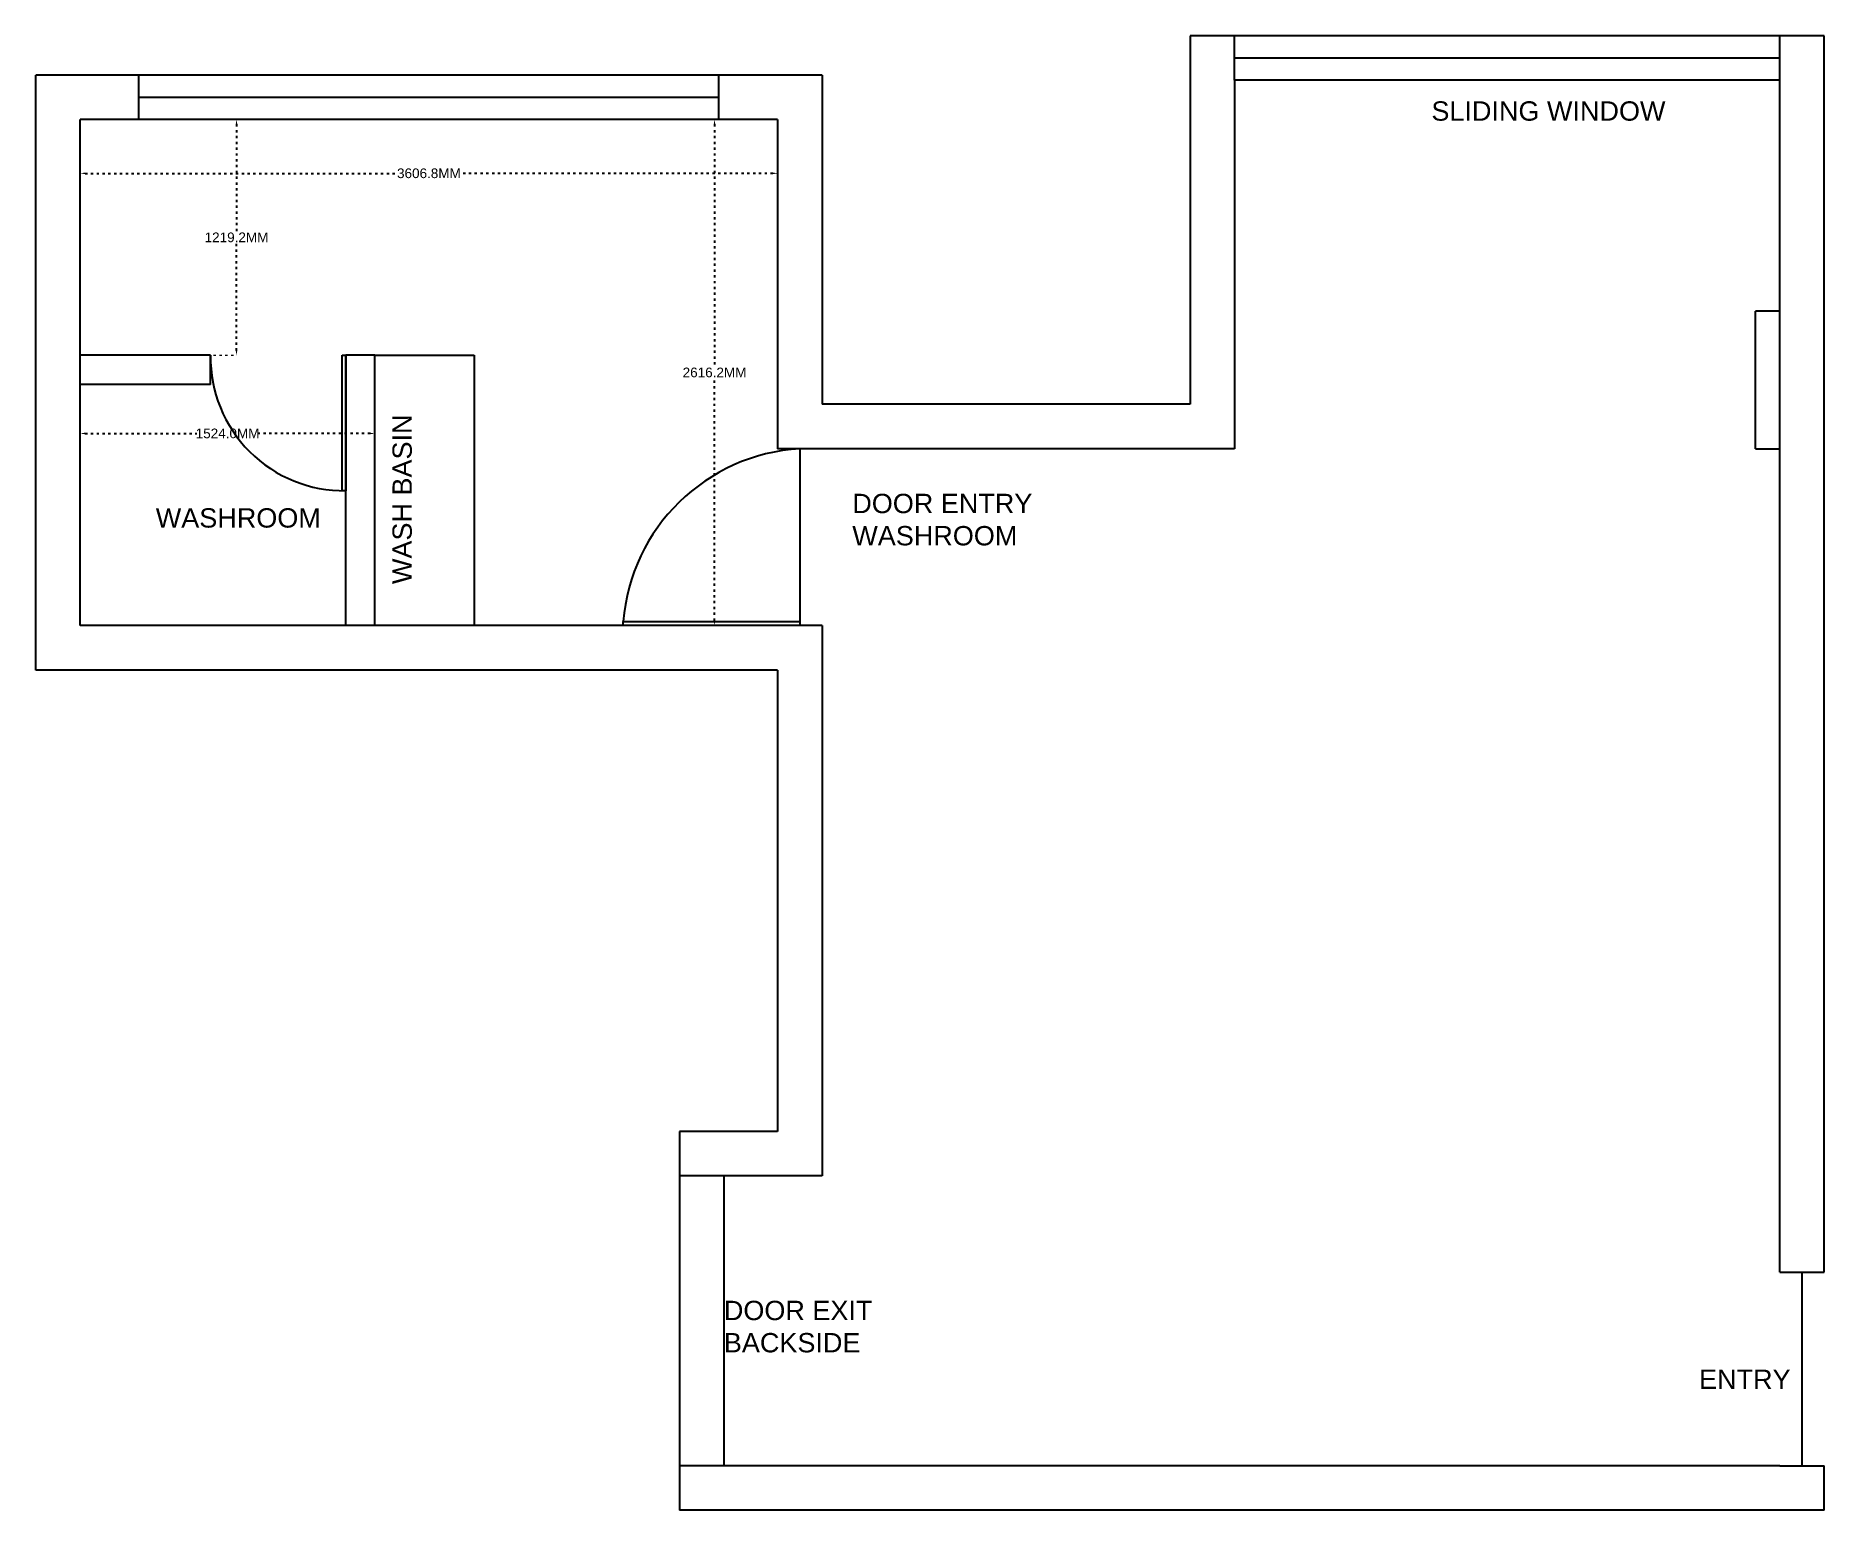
# Model space of a CAD drawing. Header units: millimetres. Extents: x 30849 to 148306, y 28561 to 116154.
# Drawn here: x 78168 to 87418, y 71626 to 79249 of the extents above; entities that cross this region are included whole.
import ezdxf

# ---------------------------------------------------------------- set-up
doc = ezdxf.new("R2010")
doc.units = ezdxf.units.MM
doc.header["$MEASUREMENT"] = 0
doc.linetypes.add('ACAD_ISO03W100', pattern=[30, 12, -18])
doc.styles.get("Standard").update_dxf_attribs({"font": 'arial.ttf'})
doc.dimstyles.get("Standard").update_dxf_attribs({"dimtxt": 50, "dimasz": 25, "dimexe": 0.18, "dimexo": 0.0625, "dimgap": 0.09, "dimtad": 0, "dimtih": 1, "dimtoh": 1, "dimdec": 1, "dimzin": 0, "dimdsep": 46, "dimtxsty": 'Standard', "dimcen": 0.09, "dimadec": 0, "dimazin": 0, "dimtfac": 1, "dimtdec": 1, "dimtofl": 0, "dimtmove": 0, "dimatfit": 3, "dimfxl": 1, "dimtolj": 1, "dimtzin": 0, "dimlwe": 0, "dimarcsym": 0})

msp = doc.modelspace()

# ---------------------------------------------------------------- texts
at = {"char_height": 100, "attachment_point": 1}
for s, insert in [('SLIDING WINDOW', (85386.63, 78910.3)), ('DOOR ENTRY WASHROOM', (82391.48, 76881.28)), ('WASHROOM', (78789.19, 76806.52)), ('DOOR EXIT BACKSIDE', (81727.28, 72709.16)), ('ENTRY', (86770.88, 72353.33))]:
    msp.add_mtext_dynamic_manual_height_columns(s, width=1356.9854, gutter_width=1, heights=[0], dxfattribs=dict(at, insert=insert))
at = {"insert": (80013.36, 76414.45), "char_height": 100, "attachment_point": 1, "rotation": 90}
msp.add_mtext_dynamic_manual_height_columns('WASH BASIN', width=1356.9854, gutter_width=1, heights=[0], dxfattribs=at)

# ---------------------------------------------------------------- blocks, each defined once
blk = doc.blocks.new('*D10')
at = {"color": 0, "linetype": 'ACAD_ISO03W100', "lineweight": 0, "transparency": 16777216}
for p, q in [((78398.5, 78816.3), (78398.5, 78537.9)), ((82005.3, 78816.3), (82005.3, 78537.9))]:
    blk.add_line(p, q, dxfattribs=at)
at = {"color": 0, "linetype": 'ACAD_ISO03W100', "lineweight": -2, "transparency": 16777216}
for p, q in [((78423.5, 78538), (80040.9, 78538)), ((81980.3, 78538), (80362.9, 78538))]:
    blk.add_line(p, q, dxfattribs=at)
at = {"color": 0, "transparency": 16777216}
for points in [[(78423.5, 78542.2), (78423.5, 78533.9), (78398.5, 78538)], [(81980.3, 78542.2), (81980.3, 78533.9), (82005.3, 78538)]]:
    blk.add_solid(points, dxfattribs=at)
at = {"layer": 'Defpoints', "color": 0, "transparency": 16777216}
for p in [(78398.5, 78816.4), (82005.3, 78816.4), (82005.3, 78538)]:
    blk.add_point(p, dxfattribs=at)
at = {"color": 0, "transparency": 16777216, "insert": (80201.9, 78538), "char_height": 50, "attachment_point": 5}
blk.add_mtext('\\A1;3606.8MM', dxfattribs=at)
blk = doc.blocks.new('*D11')
at = {"color": 0, "linetype": 'ACAD_ISO03W100', "lineweight": 0, "transparency": 16777216}
for p, q in [((82005.2, 78816.4), (81678.8, 78816.4)), ((82005.2, 76200.2), (81678.8, 76200.2))]:
    blk.add_line(p, q, dxfattribs=at)
at = {"color": 0, "linetype": 'ACAD_ISO03W100', "lineweight": -2, "transparency": 16777216}
for p, q in [((81679, 78791.4), (81679, 77533.9)), ((81679, 76225.2), (81679, 77482.7))]:
    blk.add_line(p, q, dxfattribs=at)
at = {"color": 0, "transparency": 16777216}
for points in [[(81674.8, 78791.4), (81683.1, 78791.4), (81679, 78816.4)], [(81674.8, 76225.2), (81683.1, 76225.2), (81679, 76200.2)]]:
    blk.add_solid(points, dxfattribs=at)
at = {"layer": 'Defpoints', "color": 0, "transparency": 16777216}
for p in [(82005.3, 78816.4), (81679, 76200.2), (82005.3, 76200.2)]:
    blk.add_point(p, dxfattribs=at)
at = {"color": 0, "transparency": 16777216, "insert": (81679, 77508.3), "char_height": 50, "attachment_point": 5}
blk.add_mtext('\\A1;2616.2MM', dxfattribs=at)
blk = doc.blocks.new('*D12')
at = {"color": 0, "linetype": 'ACAD_ISO03W100', "lineweight": 0, "transparency": 16777216}
for p, q in [((78398.5, 78816.4), (79206.9, 78816.4)), ((78398.5, 77597.2), (79206.9, 77597.2))]:
    blk.add_line(p, q, dxfattribs=at)
at = {"color": 0, "linetype": 'ACAD_ISO03W100', "lineweight": -2, "transparency": 16777216}
for p, q in [((79206.7, 78791.4), (79206.7, 78232.4)), ((79206.7, 77622.2), (79206.7, 78181.2))]:
    blk.add_line(p, q, dxfattribs=at)
at = {"color": 0, "transparency": 16777216}
for points in [[(79202.6, 78791.4), (79210.9, 78791.4), (79206.7, 78816.4)], [(79202.6, 77622.2), (79210.9, 77622.2), (79206.7, 77597.2)]]:
    blk.add_solid(points, dxfattribs=at)
at = {"layer": 'Defpoints', "color": 0, "transparency": 16777216}
for p in [(78398.5, 78816.4), (78398.5, 77597.2), (79206.7, 77597.2)]:
    blk.add_point(p, dxfattribs=at)
at = {"color": 0, "transparency": 16777216, "insert": (79206.7, 78206.8), "char_height": 50, "attachment_point": 5}
blk.add_mtext('\\A1;1219.2MM', dxfattribs=at)
blk = doc.blocks.new('*D13')
at = {"color": 0, "linetype": 'ACAD_ISO03W100', "lineweight": 0, "transparency": 16777216}
for p, q in [((78398.5, 77597.1), (78398.5, 77192.9)), ((79922.5, 77597.1), (79922.5, 77192.9))]:
    blk.add_line(p, q, dxfattribs=at)
at = {"color": 0, "linetype": 'ACAD_ISO03W100', "lineweight": -2, "transparency": 16777216}
for p, q in [((78423.5, 77193.1), (79001.8, 77193.1)), ((79897.5, 77193.1), (79319.1, 77193.1))]:
    blk.add_line(p, q, dxfattribs=at)
at = {"color": 0, "transparency": 16777216}
for points in [[(78423.5, 77197.3), (78423.5, 77188.9), (78398.5, 77193.1)], [(79897.5, 77197.3), (79897.5, 77188.9), (79922.5, 77193.1)]]:
    blk.add_solid(points, dxfattribs=at)
at = {"layer": 'Defpoints', "color": 0, "transparency": 16777216}
for p in [(78398.5, 77597.2), (79922.5, 77597.2), (78398.5, 77193.1)]:
    blk.add_point(p, dxfattribs=at)
at = {"color": 0, "transparency": 16777216, "insert": (79160.5, 77193.1), "char_height": 50, "attachment_point": 5}
blk.add_mtext('\\A1;1524.0MM', dxfattribs=at)

# ---------------------------------------------------------------- dimensions: what is measured, and where the dimension line sits
for base, p1, p2, picture, middle in [((82005.28, 78538.05), (78398.48, 78816.38), (82005.28, 78816.38), '*D10', (80201.88, 78538.05)), ((78398.48, 77193.1), (79922.48, 77597.18), (78398.48, 77597.18), '*D13', (79160.48, 77193.1))]:
    dim = msp.add_linear_dim(base=base, p1=p1, p2=p2, dimstyle='Standard', override={"dimpost": 'MM'})
    dim.commit()
    dim.dimension.update_dxf_attribs({"geometry": picture, "text_midpoint": middle})
for base, p1, p2, picture, middle in [((79206.72, 77597.18), (78398.48, 78816.38), (78398.48, 77597.18), '*D12', (79206.72, 78206.78)), ((81678.96, 76200.18), (82005.28, 78816.38), (82005.28, 76200.18), '*D11', (81678.96, 77508.28))]:
    dim = msp.add_linear_dim(base=base, p1=p1, p2=p2, angle=90, dimstyle='Standard', override={"dimpost": 'MM'})
    dim.commit()
    dim.dimension.update_dxf_attribs({"geometry": picture, "text_midpoint": middle})

# ---------------------------------------------------------------- linework, layer by layer
for p, q in [((87418.28, 79249.18), (84138.88, 79249.18)), ((84138.88, 79249.18), (84138.88, 77344.18)), ((84368.88, 79019.18), (84368.88, 79249.18)), ((87188.28, 79019.18), (87188.28, 79249.18)), ((87418.28, 72856.38), (87418.28, 79249.18)), ((87188.28, 79134.18), (84368.88, 79134.18)), ((78168.48, 75970.18), (78168.48, 79046.38)), ((82235.28, 79046.38), (78168.48, 79046.38)), ((78701.88, 78816.38), (78701.88, 79046.38)), ((81701.88, 78816.38), (81701.88, 79046.38)), ((82235.28, 79046.38), (82235.28, 77344.18)), ((87188.28, 79019.18), (84368.88, 79019.18)), ((84368.88, 79019.18), (84368.88, 77114.18)), ((87188.28, 72856.38), (87188.28, 79019.18)), ((78701.88, 78931.38), (81701.88, 78931.38)), ((82005.28, 78816.38), (78398.48, 78816.38)), ((78398.48, 76200.18), (78398.48, 78816.38)), ((82005.28, 78816.38), (82005.28, 77114.18)), ((87188.28, 77825.38), (87063.28, 77825.38)), ((87063.28, 77114.18), (87063.28, 77825.38)), ((79072.48, 77597.18), (78398.48, 77597.18)), ((79072.48, 77447.18), (79072.48, 77597.18)), ((79752.48, 76897.18), (79752.48, 77597.18)), ((79752.48, 77597.18), (79772.48, 77597.18)), ((79922.48, 77597.18), (79772.48, 77597.18)), ((79772.48, 77447.18), (79772.48, 77597.18)), ((79772.48, 77597.18), (79772.48, 76897.18)), ((79922.48, 76200.18), (79922.48, 77597.18)), ((79922.48, 77597.18), (80435.38, 77597.18)), ((80435.38, 77597.18), (80435.38, 76200.18)), ((79072.48, 77447.18), (78398.48, 77447.18)), ((79772.48, 76200.18), (79772.48, 77447.18)), ((84138.88, 77344.18), (82235.28, 77344.18)), ((82235.28, 77114.18), (82005.28, 77114.18)), ((82120.28, 77114.18), (82120.28, 76200.18)), ((84368.88, 77114.18), (82235.28, 77114.18)), ((87063.28, 77114.18), (87188.28, 77114.18)), ((79772.48, 76897.18), (79752.48, 76897.18)), ((81206.28, 76200.18), (81206.28, 76220.18)), ((81206.28, 76220.18), (82120.28, 76220.18)), ((82005.28, 76200.18), (78398.48, 76200.18)), ((82120.28, 76200.18), (81206.28, 76200.18)), ((82235.28, 76200.18), (82005.28, 76200.18)), ((82235.28, 76200.18), (82235.28, 73354.98)), ((82005.28, 75970.18), (78168.48, 75970.18)), ((82005.28, 75970.18), (82005.28, 73584.98)), ((81497.28, 73584.98), (81497.28, 71626.38)), ((82005.28, 73584.98), (81497.28, 73584.98)), ((82235.28, 73354.98), (81497.28, 73354.98)), ((81727.28, 73354.98), (81727.28, 71856.38)), ((87188.28, 72856.38), (87418.28, 72856.38)), ((87303.28, 72856.38), (87303.28, 71856.38)), ((87188.28, 71856.38), (81497.28, 71856.38)), ((87188.28, 71856.38), (87418.28, 71856.38)), ((87418.28, 71626.38), (87418.28, 71856.38)), ((87418.28, 71626.38), (81497.28, 71626.38))]:
    msp.add_line(p, q)
for centre, radius, start, end in [((79762.48, 77587.18), 690.07, 179.169685, 270.830315), ((82177.78, 76141.17), 974.71, 93.381959, 175.350487)]:
    msp.add_arc(centre, radius, start, end)

msp.set_redraw_order([(e.dxf.handle, doc.entitydb.next_handle()) for e in msp.query("TEXT MTEXT ATTDEF DIMENSION ARC_DIMENSION")])  # texts and dimensions are drawn at this point

doc.saveas('drawing.dxf')
